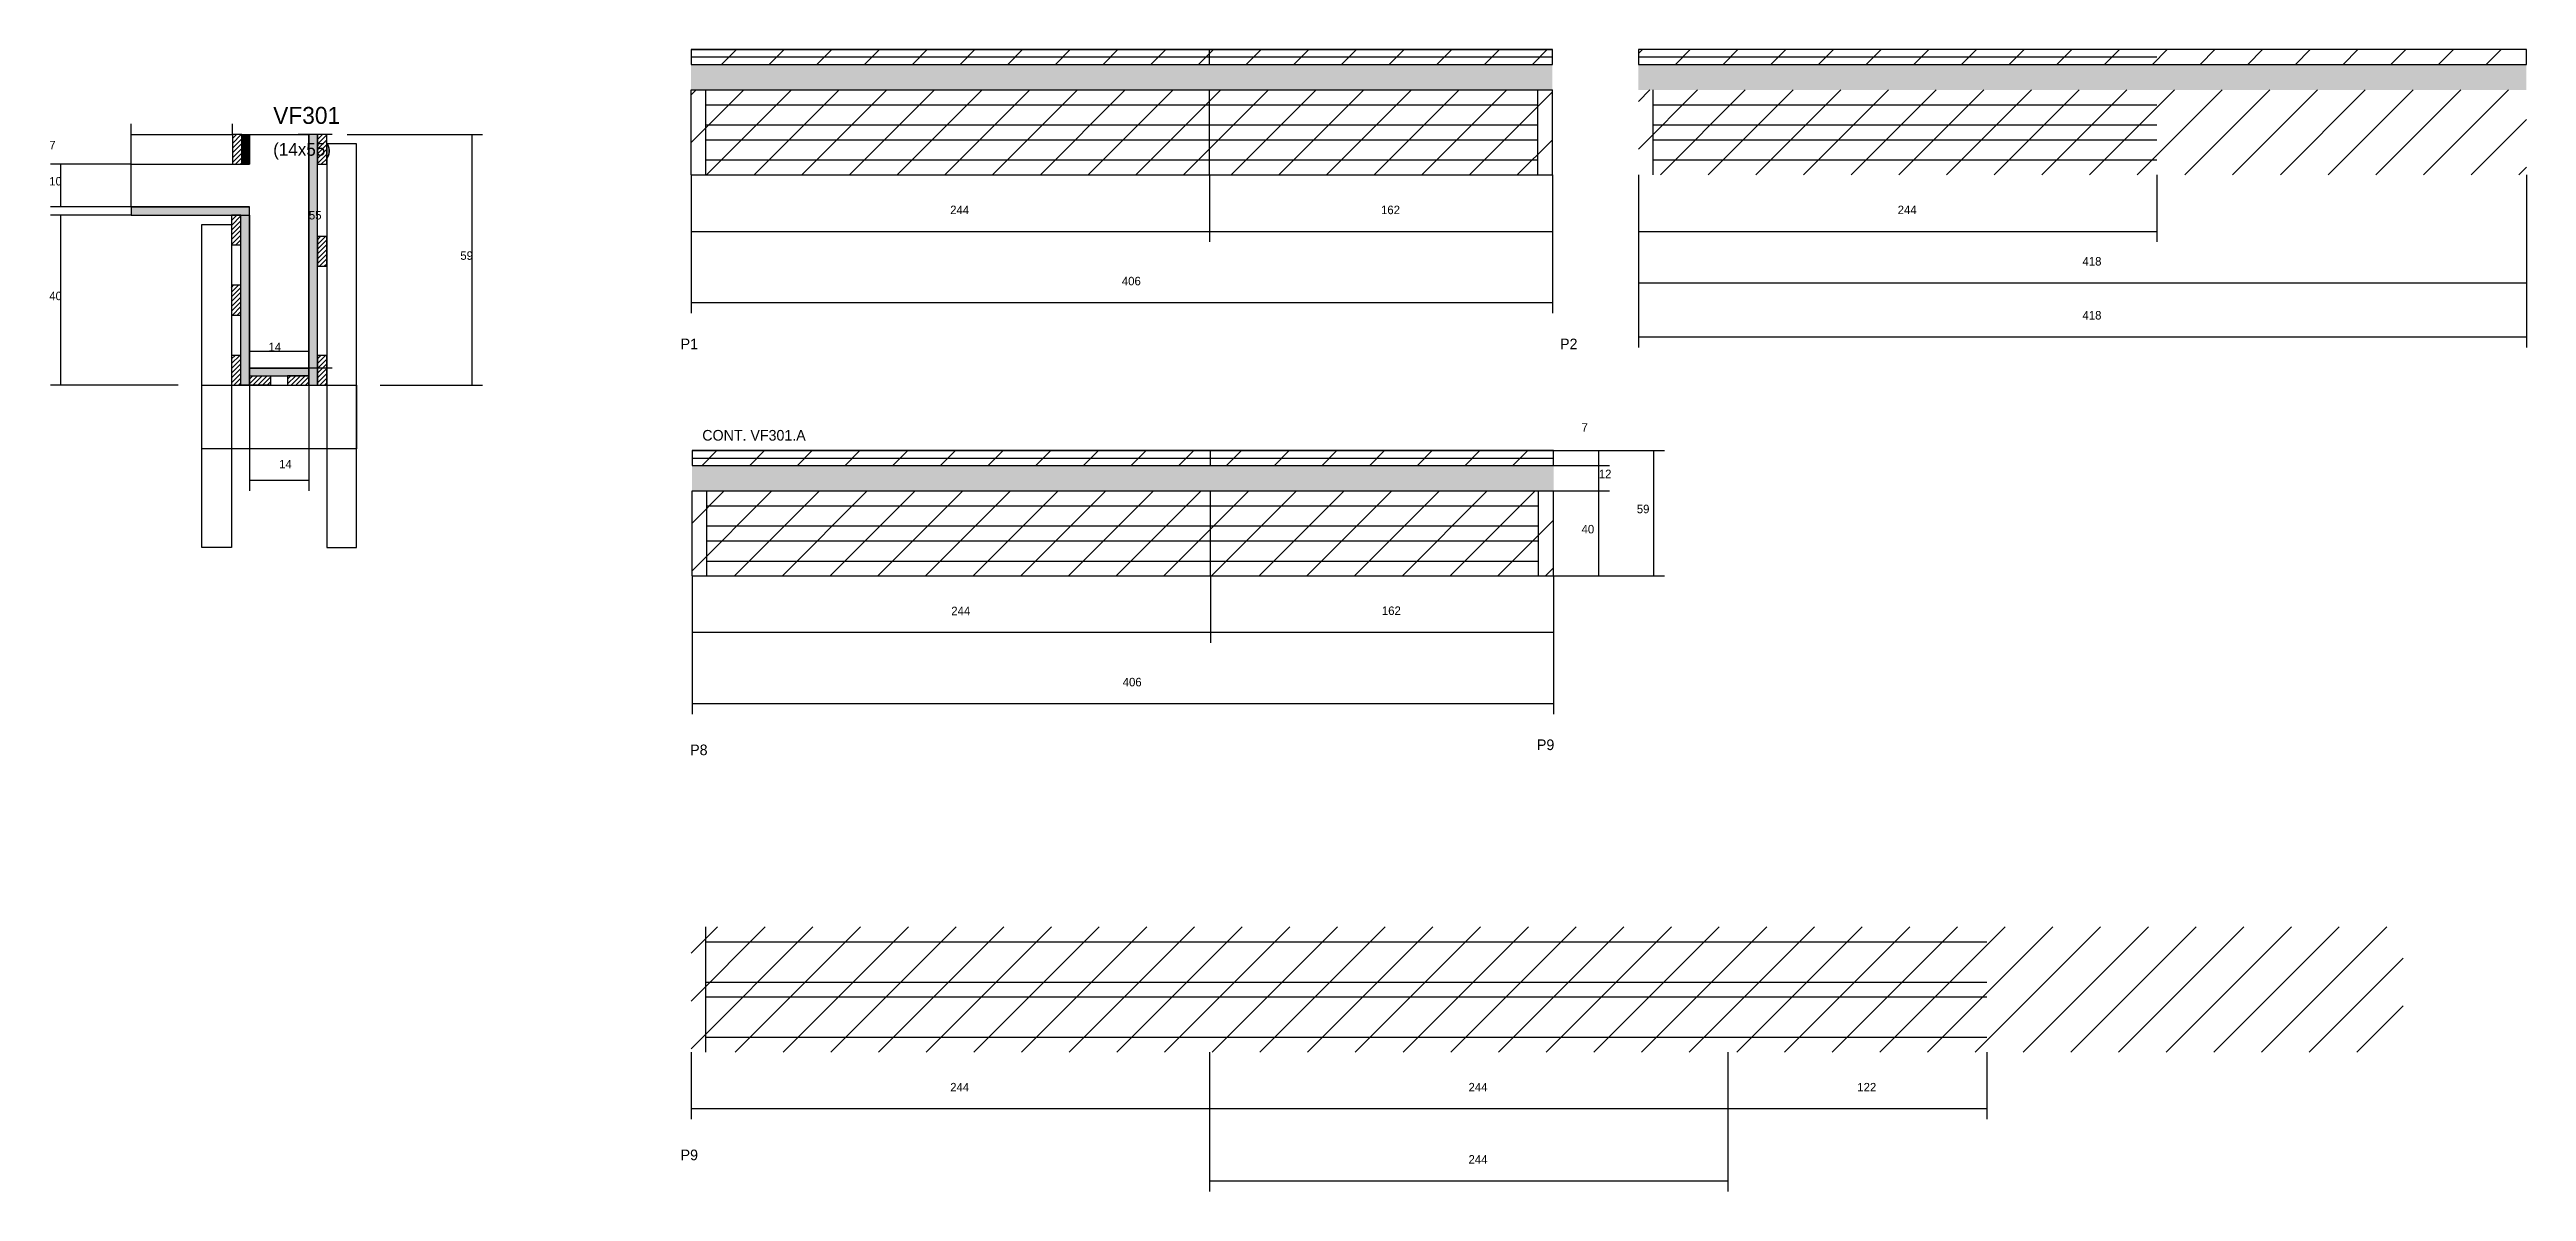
# Model space of a CAD drawing. Header units: metres. Extents: x 1998 to 4770, y 6939 to 8238.
# Drawn here: x 3604 to 4770, y 7700 to 8238 of the extents above; entities that cross this region are included whole.
import ezdxf

# ---------------------------------------------------------------- set-up
doc = ezdxf.new("R2010")
doc.units = ezdxf.units.M
for name, color, linetype in [('CONCRETO', 251, 'Continuous'), ('COTA', 241, 'Continuous'), ('Cota Seção (2x)', 4, 'Continuous'), ('Hachura', 253, 'Continuous'), ('Madeira', 126, 'Continuous'), ('NOMENCLATURA', 7, 'Continuous'), ('Painéis', 200, 'Continuous'), ('REAPROVEITAMENTO', 251, 'Continuous'), ('SARR_2.2x7', 40, 'Continuous'), ('SARR_3.5x7', 81, 'Continuous'), ('Texto Seção', 7, 'Continuous')]:
    doc.layers.add(name, color=color, linetype=linetype)

msp = doc.modelspace()

# ---------------------------------------------------------------- texts
at = {"layer": 'COTA'}
for s, p in [('7', (3603.8, 8190.8)), ('10', (3603.8, 8173.8)), ('244', (4027.9, 8160.3)), ('162', (4230.7, 8160.3)), ('244', (4473.9, 8160.3)), ('59', (3797.3, 8138.8)), ('418', (4560.9, 8136.1)), ('406', (4108.7, 8126.8)), ('40', (3603.8, 8119.8)), ('418', (4560.9, 8110.7)), ('7', (4325.1, 8057.9)), ('14', (3712, 8040.6)), ('12', (4333.2, 8036)), ('59', (4351.1, 8019.5)), ('40', (4325.1, 8010)), ('244', (4028.4, 7971.5)), ('162', (4231.1, 7971.6)), ('406', (4109.1, 7938)), ('244', (4027.9, 7747.3)), ('244', (4271.9, 7747.3)), ('122', (4454.9, 7747.3)), ('244', (4271.9, 7713.3))]:
    msp.add_text(s, height=4, dxfattribs=at).set_placement(p)
at = {"layer": 'Cota Seção (2x)'}
for s, p in [('55', (3726, 8157.8)), ('14', (3707, 8095.8))]:
    msp.add_text(s, height=4, dxfattribs=at).set_placement(p)
at = {"layer": 'NOMENCLATURA'}
for s, p in [('P1', (3901, 8096.7)), ('P2', (4315, 8096.7)), ('P8', (3905.5, 7905.6)), ('P9', (4304.1, 7908)), ('P9', (3901, 7714.9))]:
    msp.add_text(s, height=5, dxfattribs=at).set_placement(p)
at = {"layer": 'Texto Seção'}
for s, height, p in [('VF301', 8, (3709.2, 8202.8)), ('(14x55)', 6, (3709.2, 8187.8)), ('CONT. VF301.A', 5, (3911.2, 8053.7))]:
    msp.add_text(s, height=height, dxfattribs=at).set_placement(p)

# ---------------------------------------------------------------- hatches: boundary and pattern name
at = {"layer": 'COTA'}
h = msp.add_hatch(dxfattribs=at)
h.set_pattern_fill('AR-CONC', scale=0.03)
h.paths.add_polyline_path([(4311.4, 8230.8), (3905.9, 8230.8), (3905.9, 8230.8), (3905.9, 8218.8), (3905.9, 8218.8), (4311.4, 8218.8), (4311.4, 8218.8), (4311.4, 8230.8)])
h = msp.add_hatch(dxfattribs=at)
h.set_pattern_fill('AR-CONC', scale=0.03)
h.paths.add_polyline_path([(4769.9, 8218.8), (4769.9, 8230.8), (4769.9, 8230.8), (4351.9, 8230.8), (4351.9, 8230.8), (4351.9, 8218.8), (4351.9, 8218.8), (4769.9, 8218.8)])
h = msp.add_hatch(dxfattribs=at)
h.set_pattern_fill('AR-CONC', scale=0.03)
h.paths.add_polyline_path([(4311.9, 8042), (3906.4, 8042), (3906.4, 8042), (3906.4, 8030), (3906.4, 8030), (4311.9, 8030), (4311.9, 8030), (4311.9, 8042)])
at = {"layer": 'Hachura'}
h = msp.add_hatch(dxfattribs=at)
h.set_pattern_fill('ANSI31', scale=0.5)
h.paths.add_polyline_path([(3690, 8183.8), (3694.4, 8183.8), (3694.4, 8183.8), (3694.4, 8197.8), (3694.4, 8197.8), (3690, 8197.8), (3690, 8197.8), (3690, 8183.8)])
h = msp.add_hatch(color=8, dxfattribs=at)
h.dxf.hatch_style = 1
h.paths.add_polyline_path([(3694.4, 8197.8), (3698, 8197.8), (3698, 8197.8), (3698, 8183.8), (3698, 8183.8), (3694.4, 8183.8), (3694.4, 8183.8), (3694.4, 8197.8)])
h = msp.add_hatch(color=8, dxfattribs=at)
h.dxf.hatch_style = 1
h.paths.add_polyline_path([(3730, 8197.8), (3726, 8197.8), (3726, 8197.8), (3726, 8079.8), (3726, 8079.8), (3730, 8079.8), (3730, 8079.8), (3730, 8197.8)])
h = msp.add_hatch(dxfattribs=at)
h.set_pattern_fill('ANSI31', scale=0.5)
h.paths.add_polyline_path([(3730, 8183.8), (3734.4, 8183.8), (3734.4, 8183.8), (3734.4, 8197.8), (3734.4, 8197.8), (3730, 8197.8), (3730, 8197.8), (3730, 8183.8)])
h = msp.add_hatch(color=8, dxfattribs=at)
h.dxf.hatch_style = 1
h.paths.add_polyline_path([(3698, 8159.8), (3698, 8163.8), (3698, 8163.8), (3642.4, 8163.8), (3642.4, 8163.8), (3642.4, 8159.8), (3642.4, 8159.8), (3698, 8159.8)])
h = msp.add_hatch(dxfattribs=at)
h.set_pattern_fill('ANSI31', scale=0.5)
h.paths.add_polyline_path([(3689.6, 8145.8), (3694, 8145.8), (3694, 8145.8), (3694, 8159.8), (3694, 8159.8), (3689.6, 8159.8), (3689.6, 8159.8), (3689.6, 8145.8)])
h = msp.add_hatch(color=8, dxfattribs=at)
h.dxf.hatch_style = 1
h.paths.add_polyline_path([(3698, 8159.8), (3694, 8159.8), (3694, 8159.8), (3694, 8079.8), (3694, 8079.8), (3698, 8079.8), (3698, 8079.8), (3698, 8159.8)])
h = msp.add_hatch(dxfattribs=at)
h.set_pattern_fill('ANSI31', scale=0.5)
h.paths.add_polyline_path([(3730, 8135.8), (3734.4, 8135.8), (3734.4, 8135.8), (3734.4, 8149.8), (3734.4, 8149.8), (3730, 8149.8), (3730, 8149.8), (3730, 8135.8)])
h = msp.add_hatch(dxfattribs=at)
h.set_pattern_fill('ANSI31', scale=0.5)
h.paths.add_polyline_path([(3689.6, 8112.8), (3694, 8112.8), (3694, 8112.8), (3694, 8126.8), (3694, 8126.8), (3689.6, 8126.8), (3689.6, 8126.8), (3689.6, 8112.8)])
h = msp.add_hatch(dxfattribs=at)
h.set_pattern_fill('ANSI31', scale=0.5)
h.paths.add_polyline_path([(3689.6, 8079.8), (3694, 8079.8), (3694, 8079.8), (3694, 8093.8), (3694, 8093.8), (3689.6, 8093.8), (3689.6, 8093.8), (3689.6, 8079.8)])
h = msp.add_hatch(dxfattribs=at)
h.set_pattern_fill('ANSI31', scale=0.5)
h.paths.add_polyline_path([(3730, 8079.8), (3734.4, 8079.8), (3734.4, 8079.8), (3734.4, 8093.8), (3734.4, 8093.8), (3730, 8093.8), (3730, 8093.8), (3730, 8079.8)])
h = msp.add_hatch(color=8, dxfattribs=at)
h.dxf.hatch_style = 1
h.paths.add_polyline_path([(3726, 8084.2), (3726, 8087.8), (3726, 8087.8), (3698, 8087.8), (3698, 8087.8), (3698, 8084.2), (3698, 8084.2), (3726, 8084.2)])
h = msp.add_hatch(dxfattribs=at)
h.set_pattern_fill('ANSI31', scale=0.5)
h.paths.add_polyline_path([(3698, 8079.8), (3698, 8084.2), (3698, 8084.2), (3708, 8084.2), (3708, 8084.2), (3708, 8079.8), (3708, 8079.8), (3698, 8079.8)])
h = msp.add_hatch(dxfattribs=at)
h.set_pattern_fill('ANSI31', scale=0.5)
h.paths.add_polyline_path([(3726, 8079.8), (3726, 8084.2), (3726, 8084.2), (3716, 8084.2), (3716, 8084.2), (3716, 8079.8), (3716, 8079.8), (3726, 8079.8)])
at = {"layer": 'REAPROVEITAMENTO'}
h = msp.add_hatch(dxfattribs=at)
h.set_pattern_fill('ANSI31', scale=5)
h.paths.add_polyline_path([(3905.9, 8237.8), (3905.9, 8230.8), (3905.9, 8230.8), (4311.4, 8230.8), (4311.4, 8230.8), (4311.4, 8237.8), (4311.4, 8237.8), (3905.9, 8237.8)])
h = msp.add_hatch(dxfattribs=at)
h.set_pattern_fill('ANSI31', scale=5)
h.paths.add_polyline_path([(4351.9, 8237.8), (4351.9, 8230.8), (4351.9, 8230.8), (4769.9, 8230.8), (4769.9, 8230.8), (4769.9, 8237.8), (4769.9, 8237.8), (4351.9, 8237.8)])
h = msp.add_hatch(dxfattribs=at)
h.set_pattern_fill('ANSI31', scale=5)
h.paths.add_polyline_path([(3905.9, 8218.8), (3905.9, 8178.8), (3905.9, 8178.8), (4311.4, 8178.8), (4311.4, 8178.8), (4311.4, 8218.8), (4311.4, 8218.8), (3905.9, 8218.8)])
h = msp.add_hatch(dxfattribs=at)
h.set_pattern_fill('ANSI31', scale=5)
h.paths.add_polyline_path([(4351.9, 8218.8), (4351.9, 8178.8), (4351.9, 8178.8), (4769.9, 8178.8), (4769.9, 8178.8), (4769.9, 8218.8), (4769.9, 8218.8), (4351.9, 8218.8)])
h = msp.add_hatch(dxfattribs=at)
h.set_pattern_fill('ANSI31', scale=5)
h.paths.add_polyline_path([(3906.4, 8049), (3906.4, 8042), (3906.4, 8042), (4311.9, 8042), (4311.9, 8042), (4311.9, 8049), (4311.9, 8049), (3906.4, 8049)])
h = msp.add_hatch(dxfattribs=at)
h.set_pattern_fill('ANSI31', scale=5)
h.paths.add_polyline_path([(3906.4, 8030), (3906.4, 7990), (3906.4, 7990), (4311.9, 7990), (4311.9, 7990), (4311.9, 8030), (4311.9, 8030), (3906.4, 8030)])
h = msp.add_hatch(dxfattribs=at)
h.set_pattern_fill('ANSI31', scale=5)
h.paths.add_polyline_path([(3905.9, 7824.8), (3905.9, 7765.8), (3905.9, 7765.8), (4711.9, 7765.8), (4711.9, 7765.8), (4711.9, 7824.8), (4711.9, 7824.8), (3905.9, 7824.8)])

# ---------------------------------------------------------------- linework, layer by layer
at = {"layer": 'CONCRETO'}
msp.add_lwpolyline([(3642.4, 8163.8), (3642.4, 8183.8), (3698, 8183.8), (3698, 8197.8), (3726, 8197.8), (3726, 8087.8), (3698, 8087.8), (3698, 8163.8)], close=True, dxfattribs=at)
at = {"layer": 'COTA'}
for p, q in [((3642.4, 8183.8), (3642.4, 8202.8)), ((3642.4, 8197.8), (3690, 8197.8)), ((3690, 8197.8), (3690, 8202.8)), ((3744, 8197.8), (3807.8, 8197.8)), ((3802.8, 8079.8), (3802.8, 8197.8)), ((3642.4, 8183.8), (3604.3, 8183.8)), ((3609.3, 8163.8), (3609.3, 8183.8)), ((3905.9, 8178.8), (3905.9, 8147.2)), ((3905.9, 8178.8), (3905.9, 8113.7)), ((4149.9, 8178.8), (4149.9, 8147.2)), ((4149.9, 8178.8), (4149.9, 8147.2)), ((4311.4, 8178.8), (4311.4, 8147.2)), ((4311.4, 8178.8), (4311.4, 8113.7)), ((4351.9, 8178.8), (4351.9, 8147.2)), ((4351.9, 8178.8), (4351.9, 8123)), ((4351.9, 8178.8), (4351.9, 8097.6)), ((4595.9, 8178.8), (4595.9, 8147.2)), ((4769.9, 8178.8), (4769.9, 8123)), ((4769.9, 8178.8), (4769.9, 8097.6)), ((3642.4, 8163.8), (3604.3, 8163.8)), ((3642.4, 8159.8), (3604.3, 8159.8)), ((3609.3, 8079.8), (3609.3, 8159.8)), ((3905.9, 8152.2), (4149.9, 8152.2)), ((4149.9, 8152.2), (4311.4, 8152.2)), ((4351.9, 8152.2), (4595.9, 8152.2)), ((4351.9, 8128), (4769.9, 8128)), ((3905.9, 8118.7), (4311.4, 8118.7)), ((4351.9, 8102.6), (4769.9, 8102.6)), ((3664.4, 8079.8), (3604.3, 8079.8)), ((3698, 8079.8), (3698, 8030.1)), ((3726, 8079.8), (3726, 8030.1)), ((3759.6, 8079.8), (3807.8, 8079.8)), ((4311.9, 8049), (4338.2, 8049)), ((4311.9, 8049), (4364.2, 8049)), ((4333.2, 8042), (4333.2, 8049)), ((4359.2, 7990), (4359.2, 8049)), ((3698, 8035.1), (3726, 8035.1)), ((4311.9, 8042), (4338.2, 8042)), ((4311.9, 8042), (4338.2, 8042)), ((4333.2, 8030), (4333.2, 8042)), ((4311.9, 8030), (4338.2, 8030)), ((4311.9, 8030), (4338.2, 8030)), ((4333.2, 7990), (4333.2, 8030)), ((3906.4, 7990), (3906.4, 7958.5)), ((3906.4, 7990), (3906.4, 7924.9)), ((4150.4, 7990), (4150.4, 7958.5)), ((4150.4, 7990), (4150.4, 7958.5)), ((4311.9, 7990), (4311.9, 7958.5)), ((4311.9, 7990), (4311.9, 7924.9)), ((4311.9, 7990), (4338.2, 7990)), ((4311.9, 7990), (4364.2, 7990)), ((3906.4, 7963.5), (4150.4, 7963.5)), ((4150.4, 7963.5), (4311.9, 7963.5)), ((3906.4, 7929.9), (4311.9, 7929.9)), ((3905.9, 7765.8), (3905.9, 7734.3)), ((4149.9, 7765.8), (4149.9, 7734.3)), ((4149.9, 7765.8), (4149.9, 7734.3)), ((4149.9, 7765.8), (4149.9, 7700.2)), ((4393.9, 7765.8), (4393.9, 7734.3)), ((4393.9, 7765.8), (4393.9, 7700.2)), ((4393.9, 7765.8), (4393.9, 7734.3)), ((4515.9, 7765.8), (4515.9, 7734.3)), ((3905.9, 7739.3), (4149.9, 7739.3)), ((4149.9, 7739.3), (4393.9, 7739.3)), ((4393.9, 7739.3), (4515.9, 7739.3)), ((4149.9, 7705.2), (4393.9, 7705.2))]:
    msp.add_line(p, q, dxfattribs=at)
at = {"layer": 'Cota Seção (2x)'}
for p, q in [((3737, 8197.8), (3721, 8197.8)), ((3726, 8087.8), (3726, 8197.8)), ((3698, 8079.8), (3698, 8100.8)), ((3698, 8095.8), (3726, 8095.8)), ((3726, 8079.8), (3726, 8100.8)), ((3737, 8087.8), (3721, 8087.8))]:
    msp.add_line(p, q, dxfattribs=at)
at = {"layer": 'Madeira'}
for points in [[(3690, 8183.8), (3694.4, 8183.8), (3694.4, 8197.8), (3690, 8197.8)], [(3730, 8183.8), (3734.4, 8183.8), (3734.4, 8197.8), (3730, 8197.8)], [(3689.6, 8145.8), (3694, 8145.8), (3694, 8159.8), (3689.6, 8159.8)], [(3730, 8135.8), (3734.4, 8135.8), (3734.4, 8149.8), (3730, 8149.8)], [(3689.6, 8112.8), (3694, 8112.8), (3694, 8126.8), (3689.6, 8126.8)], [(3689.6, 8079.8), (3694, 8079.8), (3694, 8093.8), (3689.6, 8093.8)], [(3730, 8079.8), (3734.4, 8079.8), (3734.4, 8093.8), (3730, 8093.8)], [(3698, 8079.8), (3698, 8084.2), (3708, 8084.2), (3708, 8079.8)], [(3726, 8079.8), (3726, 8084.2), (3716, 8084.2), (3716, 8079.8)]]:
    msp.add_lwpolyline(points, close=True, dxfattribs=at)
at = {"layer": 'Painéis'}
for p, q in [((3905.9, 8237.8), (4311.4, 8237.8)), ((4149.9, 8230.8), (4149.9, 8237.8)), ((4311.4, 8230.8), (4311.4, 8237.8)), ((3905.9, 8230.8), (4311.4, 8230.8)), ((3905.9, 8218.8), (4311.4, 8218.8)), ((3905.9, 8178.8), (3905.9, 8218.8)), ((4149.9, 8178.8), (4149.9, 8218.8)), ((4311.4, 8178.8), (4311.4, 8218.8)), ((3905.9, 8178.8), (4311.4, 8178.8)), ((3642.4, 8163.8), (3698, 8163.8)), ((3698, 8087.8), (3726, 8087.8)), ((3906.4, 8049), (4311.9, 8049)), ((4150.4, 8042), (4150.4, 8049)), ((4311.9, 8042), (4311.9, 8049)), ((3906.4, 8042), (4311.9, 8042)), ((3906.4, 8030), (4311.9, 8030)), ((3906.4, 7990), (3906.4, 8030)), ((4150.4, 7990), (4150.4, 8030)), ((4311.9, 7990), (4311.9, 8030)), ((3906.4, 7990), (4311.9, 7990))]:
    msp.add_line(p, q, dxfattribs=at)
for points in [[(3905.9, 8230.8), (4311.4, 8230.8), (4311.4, 8237.8), (3905.9, 8237.8)], [(4351.9, 8230.8), (4769.9, 8230.8), (4769.9, 8237.8), (4351.9, 8237.8)], [(3694.4, 8197.8), (3698, 8197.8), (3698, 8183.8), (3694.4, 8183.8)], [(3730, 8197.8), (3726, 8197.8), (3726, 8079.8), (3730, 8079.8)], [(3698, 8159.8), (3698, 8163.8), (3642.4, 8163.8), (3642.4, 8159.8)], [(3694, 8159.8), (3698, 8159.8), (3698, 8079.8), (3694, 8079.8)], [(3726, 8084.2), (3726, 8087.8), (3698, 8087.8), (3698, 8084.2)], [(3906.4, 8042), (4311.9, 8042), (4311.9, 8049), (3906.4, 8049)]]:
    msp.add_lwpolyline(points, close=True, dxfattribs=at)
at = {"layer": 'SARR_2.2x7'}
for p, q in [((3905.9, 8234.3), (4149.9, 8234.3)), ((4149.9, 8234.3), (4311.4, 8234.3)), ((4351.9, 8234.3), (4595.9, 8234.3)), ((3912.9, 8178.8), (3912.9, 8218.8)), ((3912.9, 8211.8), (4149.9, 8211.8)), ((4149.9, 8211.8), (4304.5, 8211.8)), ((4304.5, 8178.8), (4304.5, 8218.8)), ((4358.8, 8178.8), (4358.8, 8218.8)), ((4358.8, 8211.8), (4595.9, 8211.8)), ((3912.9, 8202.3), (4149.9, 8202.3)), ((4149.9, 8202.3), (4304.5, 8202.3)), ((4358.8, 8202.3), (4595.9, 8202.3)), ((3912.9, 8195.3), (4149.9, 8195.3)), ((3912.9, 8185.8), (4149.9, 8185.8)), ((4149.9, 8195.3), (4304.5, 8195.3)), ((4149.9, 8185.8), (4304.5, 8185.8)), ((4358.8, 8195.3), (4595.9, 8195.3)), ((4358.8, 8185.8), (4595.9, 8185.8)), ((3906.4, 8045.5), (4150.4, 8045.5)), ((4150.4, 8045.5), (4311.9, 8045.5)), ((3913.3, 7990), (3913.3, 8030)), ((3913.3, 8023), (4150.4, 8023)), ((4150.4, 8023), (4304.9, 8023)), ((4304.9, 7990), (4304.9, 8030)), ((3913.3, 8013.5), (4150.4, 8013.5)), ((4150.4, 8013.5), (4304.9, 8013.5)), ((3913.3, 8006.5), (4150.4, 8006.5)), ((4150.4, 8006.5), (4304.9, 8006.5)), ((3913.3, 7997), (4150.4, 7997)), ((4150.4, 7997), (4304.9, 7997)), ((3912.9, 7765.8), (3912.9, 7824.8)), ((3912.9, 7817.8), (4149.9, 7817.8)), ((4149.9, 7817.8), (4393.9, 7817.8)), ((4393.9, 7817.8), (4515.9, 7817.8)), ((3912.9, 7798.8), (4149.9, 7798.8)), ((3912.9, 7791.8), (4149.9, 7791.8)), ((4149.9, 7798.8), (4393.9, 7798.8)), ((4149.9, 7791.8), (4393.9, 7791.8)), ((4393.9, 7798.8), (4515.9, 7798.8)), ((4393.9, 7791.8), (4515.9, 7791.8)), ((3912.9, 7772.8), (4149.9, 7772.8)), ((4149.9, 7772.8), (4393.9, 7772.8)), ((4393.9, 7772.8), (4515.9, 7772.8))]:
    msp.add_line(p, q, dxfattribs=at)
at = {"layer": 'SARR_3.5x7'}
for points in [[(3748.4, 8193.4), (3734.4, 8193.4), (3734.4, 8003.3), (3748.4, 8003.3)], [(3675.6, 8155.4), (3689.6, 8155.4), (3689.6, 8003.3), (3675.6, 8003.3)], [(3675.6, 8079.8), (3748.4, 8079.8), (3748.4, 8049.8), (3675.6, 8049.8)]]:
    msp.add_lwpolyline(points, close=True, dxfattribs=at)

msp.set_redraw_order([(e.dxf.handle, doc.entitydb.next_handle()) for e in msp.query("TEXT MTEXT ATTDEF DIMENSION ARC_DIMENSION")])  # texts and dimensions are drawn at this point

doc.saveas('drawing.dxf')
